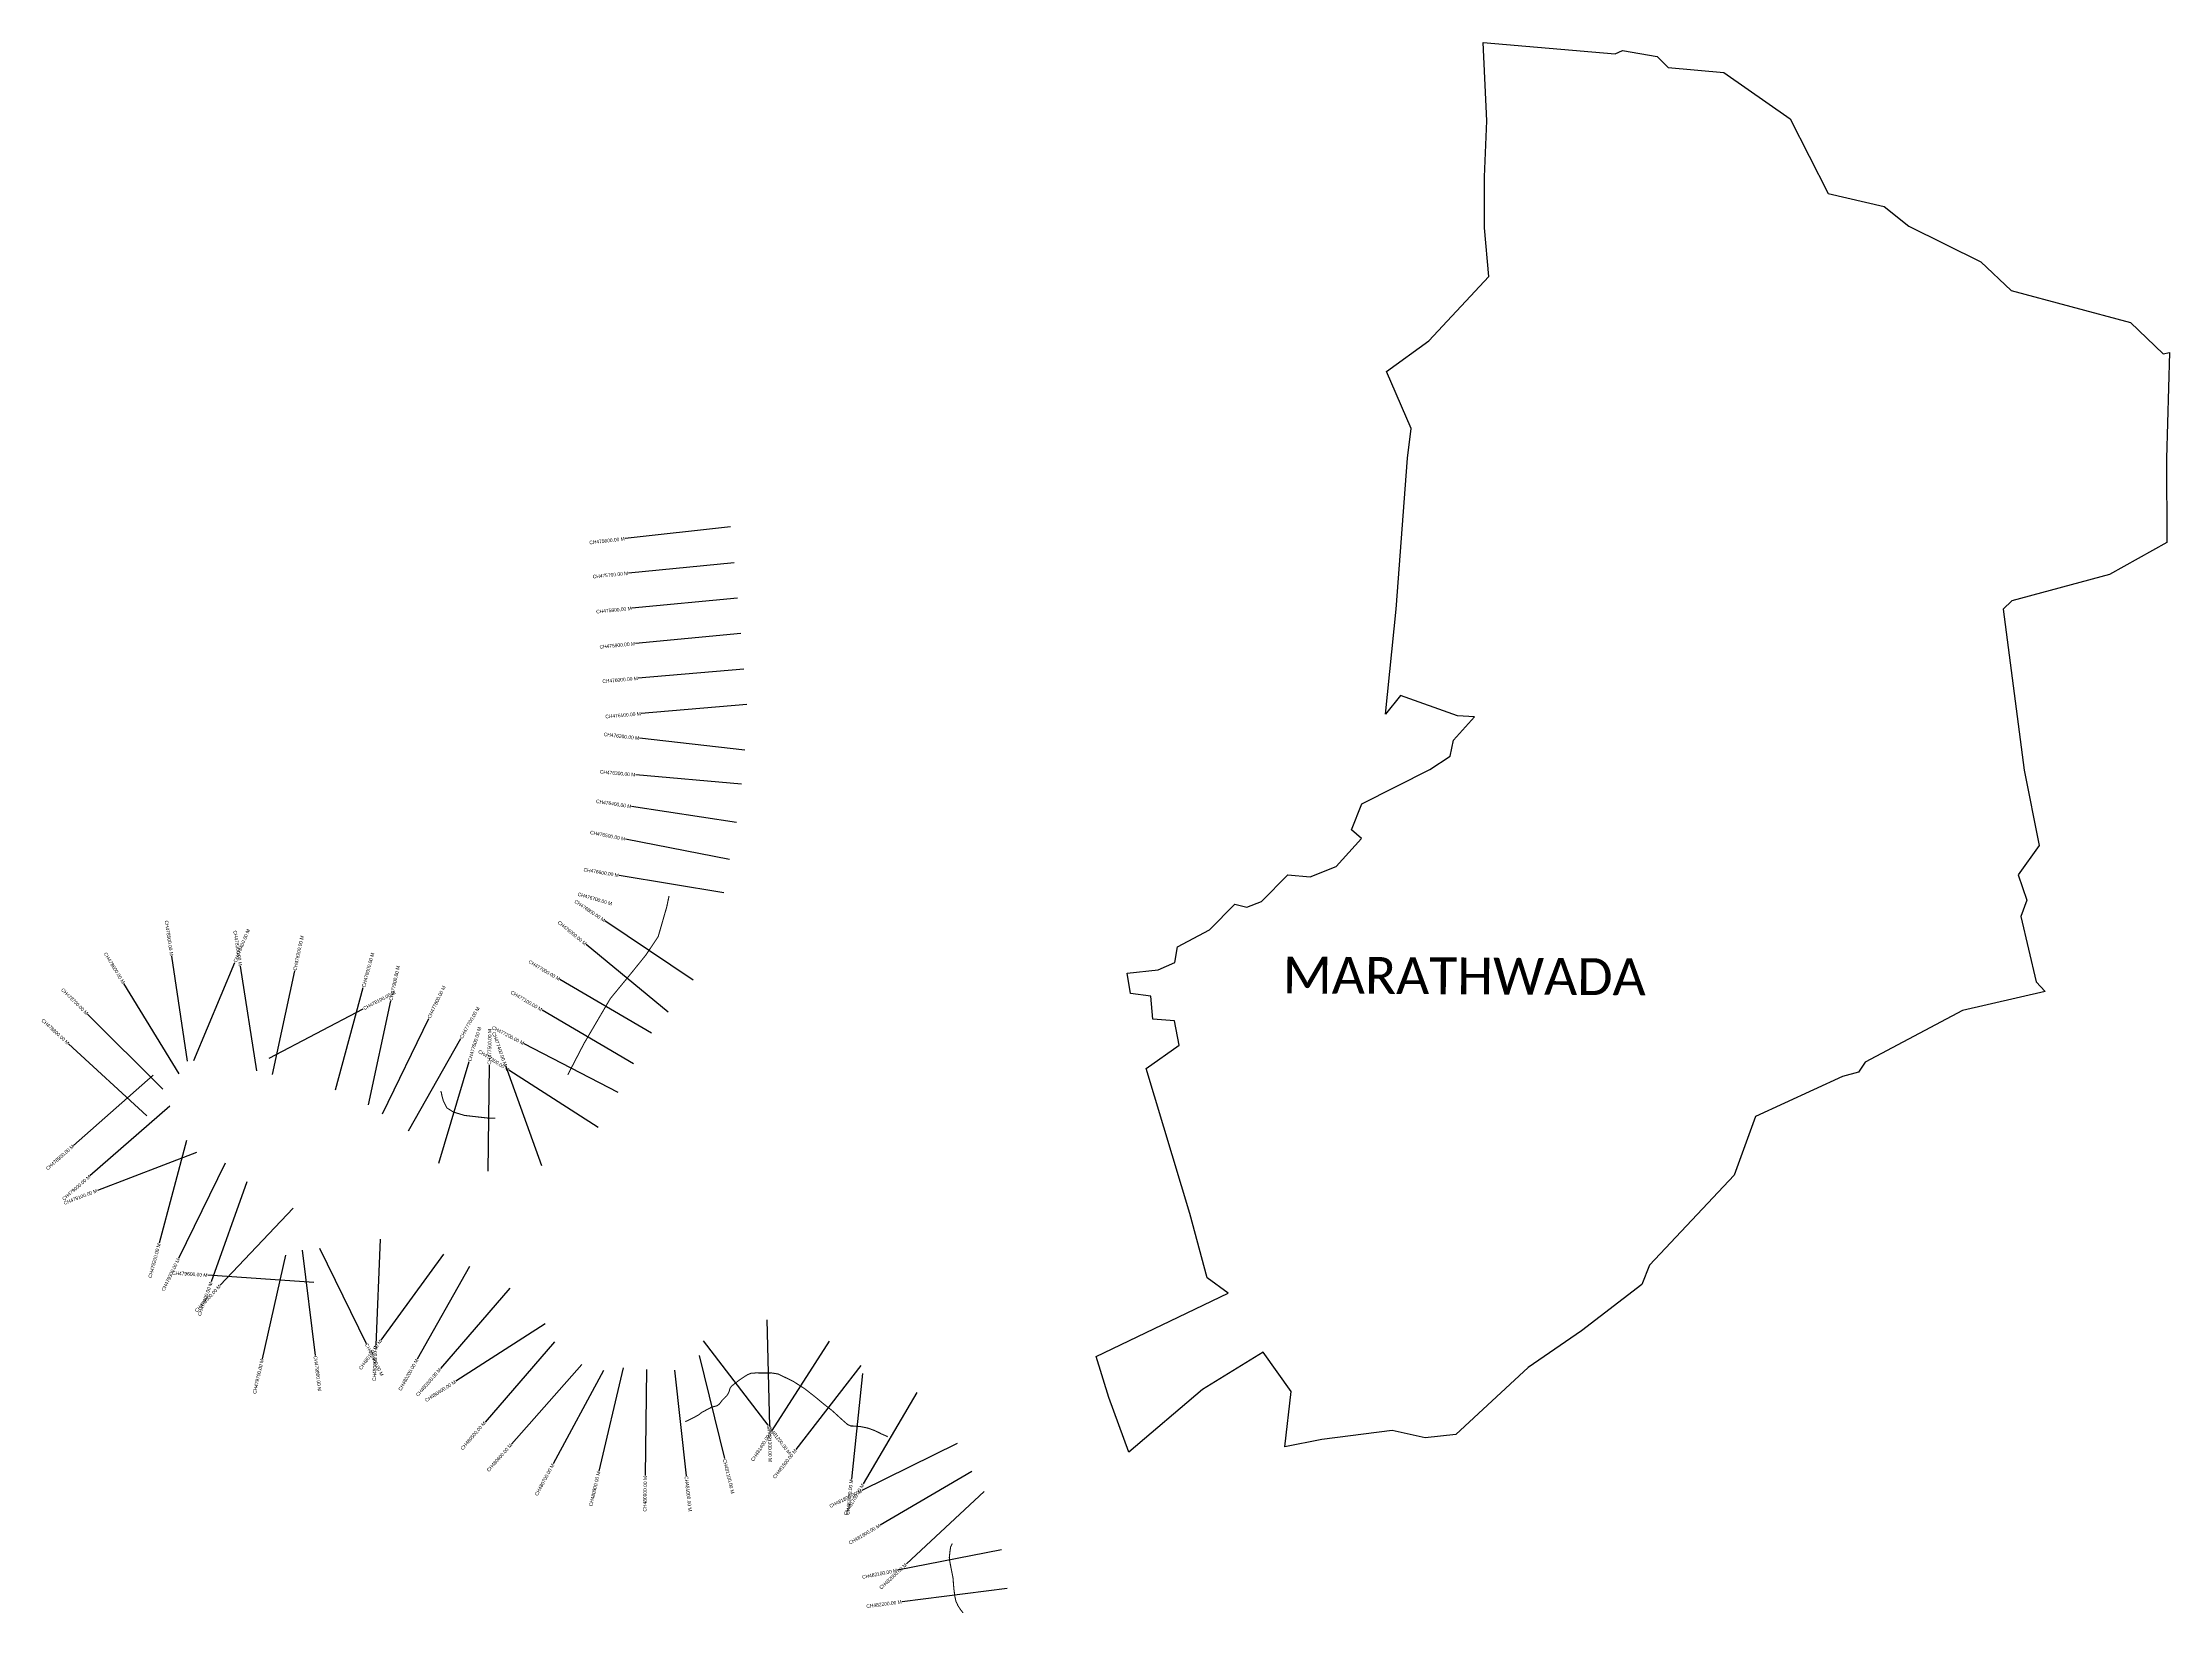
# Model space of a CAD drawing. Header units: feet. Extents: x 311691 to 317702, y 1901008 to 1905447.
import ezdxf
from ezdxf.enums import TextEntityAlignment as Align

# ---------------------------------------------------------------- set-up
doc = ezdxf.new("R2010")
doc.units = ezdxf.units.FT
doc.header["$MEASUREMENT"] = 0
for name, color, linetype in [('ARTIFICIALLY PROTECTED', 4, 'Continuous'), ('CS', 134, 'Continuous'), ('CSMark', 6, 'Continuous'), ('VILLAGE BOUNDRY', 10, 'Continuous'), ('VILLAGE NAME', 250, 'Continuous')]:
    doc.layers.add(name, color=color, linetype=linetype)

msp = doc.modelspace()

# ---------------------------------------------------------------- linework, layer by layer
at = {"layer": 'ARTIFICIALLY PROTECTED', "const_width": 3, "flags": 128}
for points in [[(313461.8, 1903034.9), (313455.3, 1903004), (313431.1, 1902920.1), (313396.1, 1902867.9), (313350.5, 1902811.5), (313295.9, 1902745.2), (313221.6, 1902618.5), (313175.8, 1902530.2)], [(312971.3, 1902407.3), (312951, 1902407.5), (312884.2, 1902415), (312852.6, 1902424.5), (312833.9, 1902436.4), (312824, 1902456.1), (312820.3, 1902469.3), (312818, 1902480.9), (312816.5, 1902483.5)], [(314262.1, 1901205.5), (314261.8, 1901204.3), (314257.8, 1901196.3), (314255.9, 1901183.5), (314254, 1901166.5), (314254.4, 1901159.2), (314261.4, 1901123.4), (314264.7, 1901106.5), (314265.5, 1901093.7), (314266.9, 1901077.1), (314269.7, 1901055.7), (314272.6, 1901042.6), (314278.5, 1901029.7), (314285.2, 1901019.4), (314293, 1901009.3)]]:
    msp.add_lwpolyline(points, dxfattribs=at)
at = {"layer": 'ARTIFICIALLY PROTECTED', "flags": 128}
msp.add_lwpolyline([(313507.6, 1901549.8, 3, 3, 0), (313508.8, 1901550.3, 3, 3, 0), (313515.7, 1901553.4, 3, 3, 0), (313528.9, 1901559.8, 3, 3, 0), (313544.8, 1901568.5, 3, 3, 0), (313554.7, 1901576.1, 3, 3, 0), (313582.6, 1901591, 3, 3, 0), (313597.5, 1901594.6, 3, 3, 0), (313603.9, 1901599.4, 3, 3, 0), (313611.8, 1901609.7, 3, 3, 0), (313621.4, 1901619.7, 3, 3, 0), (313625.9, 1901624, 3, 3, 0), (313630.8, 1901632.6, 3, 3, 0), (313634.3, 1901643.9, 3, 3, 0), (313638.3, 1901649.9, 3, 3, 0), (313647.3, 1901657.1, 3, 3, 0), (313660.6, 1901667.3, 3, 3, 0), (313674.7, 1901676.8, 3, 3, 0), (313683.7, 1901682.5, 3, 3, 0), (313693.6, 1901686.4, 3, 3, 0), (313706.7, 1901687.4, 3, 3, 0), (313722.2, 1901687.3, 3, 3, 0), (313740.4, 1901687.2, 3, 3, 0), (313751.3, 1901687.4, 3, 3, 0), (313769.5, 1901684.6, 3, 3, 0), (313783, 1901678.2, 3, 3, 0), (313812.6, 1901663.8, 3, 3, 0), (313845.9, 1901642.4, 3, 3, 0), (313874.7, 1901619.8, 3, 3, 0), (313899.7, 1901599.1, 3, 3, 0), (313922.1, 1901581.7, 3, 3, 0), (313952.2, 1901554.2, 3, 3, 0), (313966.2, 1901541.9, 3, 3, 0), (313975.3, 1901537.6, 3, 3, 0), (313987.7, 1901537.3, 3, 3, 0), (314003.2, 1901535.7, 3, 3, 0), (314014.5, 1901533.5, 3, 3, 0), (314024.4, 1901531.4, 3, 3, 0), (314040.4, 1901525.6, 3, 3, 0), (314051, 1901520.8, 3, 3, 0), (314063.3, 1901514.6, 3, 3, 0), (314077.2, 1901508.7, 3, 3, 0), (314080.2, 1901506.9, 0, 0, 0)], format="xyseb", dxfattribs=at)
at = {"layer": 'CS'}
for p, q in [((313635.7, 1904077.9), (313337.5, 1904044.8)), ((313645.9, 1903976.5), (313347.4, 1903947.2)), ((313655.7, 1903876.7), (313357.1, 1903848)), ((313665.2, 1903777.1), (313366.6, 1903748.5)), ((313673.4, 1903676), (313374.6, 1903650.2)), ((313682, 1903576.4), (313383.1, 1903550.6)), ((313676.3, 1903446.8), (313378.2, 1903480.7)), ((313666.4, 1903351.2), (313367.6, 1903377.4)), ((313652.8, 1903242.4), (313356.2, 1903287.7)), ((313632.9, 1903138), (313338.5, 1903195.7)), ((313616.5, 1903043.7), (313320.6, 1903093)), ((313529.6, 1902797.6), (313280.4, 1902964.6)), ((312101.3, 1902568.6), (312056.3, 1902865.3)), ((313459, 1902707.2), (313227.4, 1902897.9)), ((312118.7, 1902570.6), (312234.4, 1902847.4)), ((312296.9, 1902540.6), (312250.7, 1902837.1)), ((312341, 1902530.4), (312403.8, 1902823.8)), ((313412.3, 1902647.1), (313153.6, 1902798.9)), ((312077.8, 1902532.3), (311920.9, 1902788)), ((312519.2, 1902487.1), (312597.8, 1902776.7)), ((312612.7, 1902445.3), (312675.2, 1902738.7)), ((312031.2, 1902489.4), (311818.4, 1902700.8)), ((312332.1, 1902577.2), (312597.8, 1902716.4)), ((312651.7, 1902419.1), (312782.5, 1902689.1)), ((313361.7, 1902560.9), (313103, 1902712.7)), ((312725.8, 1902371.2), (312873.1, 1902632.5)), ((313318.5, 1902479.5), (313052.2, 1902617.6)), ((311986.1, 1902414.2), (311765, 1902617)), ((312810.9, 1902280.4), (312897.4, 1902567.6)), ((312950.8, 1902257.5), (312954, 1902557.5)), ((312003.7, 1902528.9), (311778.8, 1902330.4)), ((313102, 1902272.7), (313000.3, 1902554.9)), ((313262, 1902380.9), (313009.4, 1902542.8)), ((312051.4, 1902441.5), (311825.3, 1902244.2)), ((312098.2, 1902344.3), (312020.8, 1902054.4)), ((312126.3, 1902310.7), (311846.2, 1902203.3)), ((312207.1, 1902280.5), (312075.7, 1902010.8)), ((312268.8, 1902227.2), (312167.7, 1901944.7)), ((312399.7, 1902153.1), (312193.6, 1901935.1)), ((312378.3, 1902020.3), (312312.1, 1901727.7)), ((312424.5, 1902034.4), (312462, 1901736.8)), ((312474.4, 1902040.4), (312606.3, 1901771)), ((312645.6, 1902065.7), (312632.8, 1901766)), ((312824, 1902023.2), (312647.7, 1901780.4)), ((312457.6, 1901943.3), (312158.3, 1901963.5)), ((312897.9, 1901987.9), (312750.2, 1901726.7)), ((313011.7, 1901926.8), (312815.5, 1901699.8)), ((313738.2, 1901837.2), (313745.4, 1901537.3)), ((313111.3, 1901825.9), (312858.8, 1901663.9)), ((313558.7, 1901778.2), (313741.2, 1901540)), ((313914.1, 1901776.9), (313751.9, 1901524.5)), ((313138.1, 1901775.4), (312941.7, 1901548.7)), ((313547.3, 1901736.8), (313618.3, 1901445.3)), ((313215, 1901711.4), (313016.3, 1901486.6)), ((313276.8, 1901694.8), (313134.2, 1901430.8)), ((313332, 1901701.9), (313263.3, 1901409.9)), ((313398.4, 1901697.2), (313394.5, 1901397.2)), ((313477.7, 1901695.2), (313510.5, 1901396.9)), ((314003.9, 1901708.1), (313820.1, 1901471)), ((314008.8, 1901685.9), (313977.3, 1901387.6)), ((314162.4, 1901632.6), (314010.3, 1901374)), ((314275.9, 1901488), (314006.9, 1901355.2)), ((314317.2, 1901408.8), (314058.2, 1901257.4)), ((314352.1, 1901352.2), (314132.6, 1901147.7)), ((314401.7, 1901187.4), (314107.3, 1901129.9)), ((314417.9, 1901078.8), (314120.3, 1901040.9))]:
    msp.add_line(p, q, dxfattribs=at)
at = {"layer": 'VILLAGE BOUNDRY', "color": 3, "true_color": 0x00ff00}
msp.add_lwpolyline([(316156.9, 1905424.5), (316254.9, 1905407)], dxfattribs=at)
for points in [[(316254.9, 1905407, 0), (316285.9, 1905376, 0), (316442.8, 1905362.4, 0), (316630.4, 1905231.2, 0), (316738.2, 1905019.6, 0), (316895.8, 1904983.1, 0), (316965.4, 1904927.4, 0), (317169.6, 1904827.3, 0), (317255.1, 1904745.6, 0), (317592.7, 1904655.3, 0), (317685.1, 1904566.8, 0), (317702.4, 1904570.9, 0), (317694.1, 1904270.9, 0), (317695.1, 1904033.8, 0), (317533.2, 1903943.5, 0), (317256.9, 1903869.3, 0), (317232.8, 1903845.4, 0), (317291.6, 1903391, 0), (317334.2, 1903178.2, 0), (317274.4, 1903094.6, 0), (317299, 1903023.2, 0), (317282.2, 1902977.3, 0), (317325.8, 1902792.6, 0), (317351.5, 1902765.5, 0), (317117.8, 1902711.5, 0), (316842.6, 1902565.9, 0), (316823.7, 1902537.1, 0), (316778, 1902525.2, 0), (316532.9, 1902411.6, 0), (316472, 1902246.5, 0), (316233, 1901991.5, 0), (316211.5, 1901937.5, 0), (316040.9, 1901806.6, 0), (315890.3, 1901702.8, 0), (315685.1, 1901513.6, 0), (315598.9, 1901503.7, 0), (315505.9, 1901524.6, 0), (315306.6, 1901499.8, 0), (315201.8, 1901478.7, 0), (315219.7, 1901635.2, 0), (315141.3, 1901745.7, 0), (314969.4, 1901641, 0), (314760.9, 1901463.7, 0), (314704.4, 1901618.2, 0), (314668.6, 1901734.2, 0), (315042.3, 1901912.7, 0), (314982.6, 1901956.5, 0), (314933.8, 1902138, 0), (314809.9, 1902548.1, 0), (314903.6, 1902613.9, 0), (314890, 1902682.6, 0), (314829.3, 1902687.2, 0), (314823.1, 1902752, 0), (314765.7, 1902759.5, 0), (314756.3, 1902816.9, 0), (314844.4, 1902826.4, 0), (314891.8, 1902847.3, 0), (314899.2, 1902891.7, 0), (314988.9, 1902939.9, 0), (315061, 1903012.2, 0), (315094.5, 1903003.8, 0), (315136.3, 1903019.6, 0), (315210.3, 1903095, 0), (315273.9, 1903089.5, 0), (315347.5, 1903118.3, 0), (315418.7, 1903197.6, 0), (315390.6, 1903222.3, 0), (315419.7, 1903295.3, 0), (315612, 1903392.5, 0), (315669.6, 1903430.4, 0), (315679, 1903475.1, 0), (315738, 1903541.2, 0), (315690.2, 1903544.1, 0), (315528.7, 1903601.5, 0), (315486.9, 1903548.7, 0), (315516.7, 1903845.6, 0), (315549.2, 1904272.1, 0), (315558.9, 1904355.7, 0), (315489.7, 1904517.2, 0), (315609.2, 1904603.9, 0), (315778.8, 1904785.8, 0), (315766.8, 1904922.9, 0), (315767, 1905067.3, 0), (315773, 1905225.8, 0), (315763.2, 1905446.6, 0), (315763.2, 1905446.6, 0)], [(315763.2, 1905446.6, 0), (316136.1, 1905415, 0), (316156.9, 1905424.5, 0)]]:
    msp.add_polyline3d(points, dxfattribs=at)

# ---------------------------------------------------------------- texts
at = {"layer": 'CSMark'}
for s, rotation, p in [('CH475600.00 M', 6.34328, (313336.5, 1904044.7)), ('CH475700.00 M', 5.59291, (313346.4, 1903947.1)), ('CH475800.00 M', 5.4763, (313356.1, 1903847.9)), ('CH475900.00 M', 5.4763, (313365.6, 1903748.4)), ('CH476000.00 M', 4.92919, (313373.6, 1903650.2)), ('CH476100.00 M', 4.92919, (313382.1, 1903550.5)), ('CH476200.00 M', 353.50644, (313377.3, 1903480.8)), ('CH476300.00 M', 354.98627, (313366.6, 1903377.5)), ('CH476400.00 M', 351.31574, (313355.2, 1903287.9)), ('CH476500.00 M', 348.91555, (313337.6, 1903195.9)), ('CH476600.00 M', 350.53295, (313319.6, 1903093.2)), ('CH476700.00 M', 343.9018, (313300.7, 1903012.9)), ('CH476800.00 M', 326.16119, (313279.5, 1902965.2)), ('CH478500.00 M', 278.61181, (312056.2, 1902866.2)), ('CH478300.00 M', 278.84388, (312250.6, 1902838.1)), ('CH476900.00 M', 320.53176, (313226.6, 1902898.5)), ('CH478600.00 M', 301.53865, (311920.4, 1902788.8)), ('CH477000.00 M', 329.60105, (313152.7, 1902799.4)), ('CH478700.00 M', 315.18171, (311817.7, 1902701.5)), ('CH477100.00 M', 329.60105, (313102.1, 1902713.2)), ('CH478800.00 M', 317.47257, (311764.3, 1902617.7)), ('CH477400.00 M', 289.82324, (312999.9, 1902555.8)), ('CH477200.00 M', 332.58981, (313051.3, 1902618)), ('CH477300.00 M', 327.34035, (313008.6, 1902543.3)), ('CH478900.00 M', 41.43851, (311778.1, 1902329.7)), ('CH479000.00 M', 41.10433, (311824.6, 1902243.6)), ('CH479100.00 M', 20.98786, (311845.3, 1902202.9)), ('CH479200.00 M', 75.05586, (312020.5, 1902053.4)), ('CH479300.00 M', 64.02567, (312075.2, 1902009.9)), ('CH479600.00 M', 356.13133, (312157.3, 1901963.6)), ('CH479500.00 M', 46.62633, (312192.9, 1901934.3)), ('CH479400.00 M', 70.31688, (312167.4, 1901943.8)), ('CH480100.00 M', 54.02389, (312647.1, 1901779.6)), ('CH479700.00 M', 77.25117, (312311.9, 1901726.7)), ('CH480000.00 M', 87.54071, (312632.7, 1901765)), ('CH480200.00 M', 60.5252, (312749.8, 1901725.9)), ('CH480300.00 M', 49.1636, (312814.9, 1901699.1)), ('CH480400.00 M', 32.68502, (312858, 1901663.3)), ('CH480500.00 M', 49.10181, (312941, 1901547.9)), ('CH480600.00 M', 48.52478, (313015.7, 1901485.8)), ('CH481400.00 M', 57.26003, (313751.3, 1901523.7)), ('CH480700.00 M', 61.63863, (313133.8, 1901429.9)), ('CH481500.00 M', 52.21205, (313819.5, 1901470.2)), ('CH480800.00 M', 76.76796, (313263.1, 1901408.9)), ('CH480900.00 M', 89.25018, (313394.5, 1901396.2)), ('CH481800.00 M', 26.26468, (314006, 1901354.8)), ('CH481700.00 M', 59.51775, (314009.7, 1901373.2)), ('CH481600.00 M', 83.96385, (313977.1, 1901386.6)), ('CH481900.00 M', 30.31589, (314057.4, 1901256.9)), ('CH482100.00 M', 11.05131, (314106.3, 1901129.7)), ('CH482000.00 M', 42.97182, (314131.9, 1901147)), ('CH482200.00 M', 7.25406, (314119.3, 1901040.8))]:
    msp.add_text(s, height=10, rotation=rotation, dxfattribs=at).set_placement(p, align=Align.MIDDLE_RIGHT)
for s, rotation, p in [('CH478400.00 M', 67.30755, (312234.8, 1902848.3)), ('CH478200.00 M', 77.92196, (312404, 1902824.8)), ('CH478000.00 M', 74.8123, (312598.1, 1902777.6)), ('CH477900.00 M', 77.97482, (312675.4, 1902739.7)), ('CH478100.00 M', 27.65729, (312598.7, 1902716.9)), ('CH477800.00 M', 64.15927, (312782.9, 1902690)), ('CH477700.00 M', 60.58276, (312873.6, 1902633.3)), ('CH477600.00 M', 73.25169, (312897.7, 1902568.6)), ('CH477500.00 M', 89.3843, (312954, 1902558.5)), ('CH479800.00 M', 277.18177, (312462.1, 1901735.8)), ('CH479900.00 M', 296.08845, (312606.7, 1901770.1)), ('CH481200.00 M', 307.46855, (313741.8, 1901539.3)), ('CH481300.00 M', 271.36394, (313745.4, 1901536.3)), ('CH481100.00 M', 283.67617, (313618.5, 1901444.3)), ('CH481000.00 M', 276.26168, (313510.6, 1901395.9))]:
    msp.add_text(s, height=10, rotation=rotation, dxfattribs=at).set_placement(p, align=Align.MIDDLE_LEFT)
at = {"layer": 'VILLAGE NAME', "insert": (315196.6, 1902864.2), "char_height": 104.042, "attachment_point": 1, "rotation": 359.67619}
msp.add_mtext_dynamic_manual_height_columns('{\\fCalibri|b0|i0|c0|p34;MARATHWADA}', width=1856.633, gutter_width=520.2, heights=[0], dxfattribs=at)

doc.saveas('drawing.dxf')
